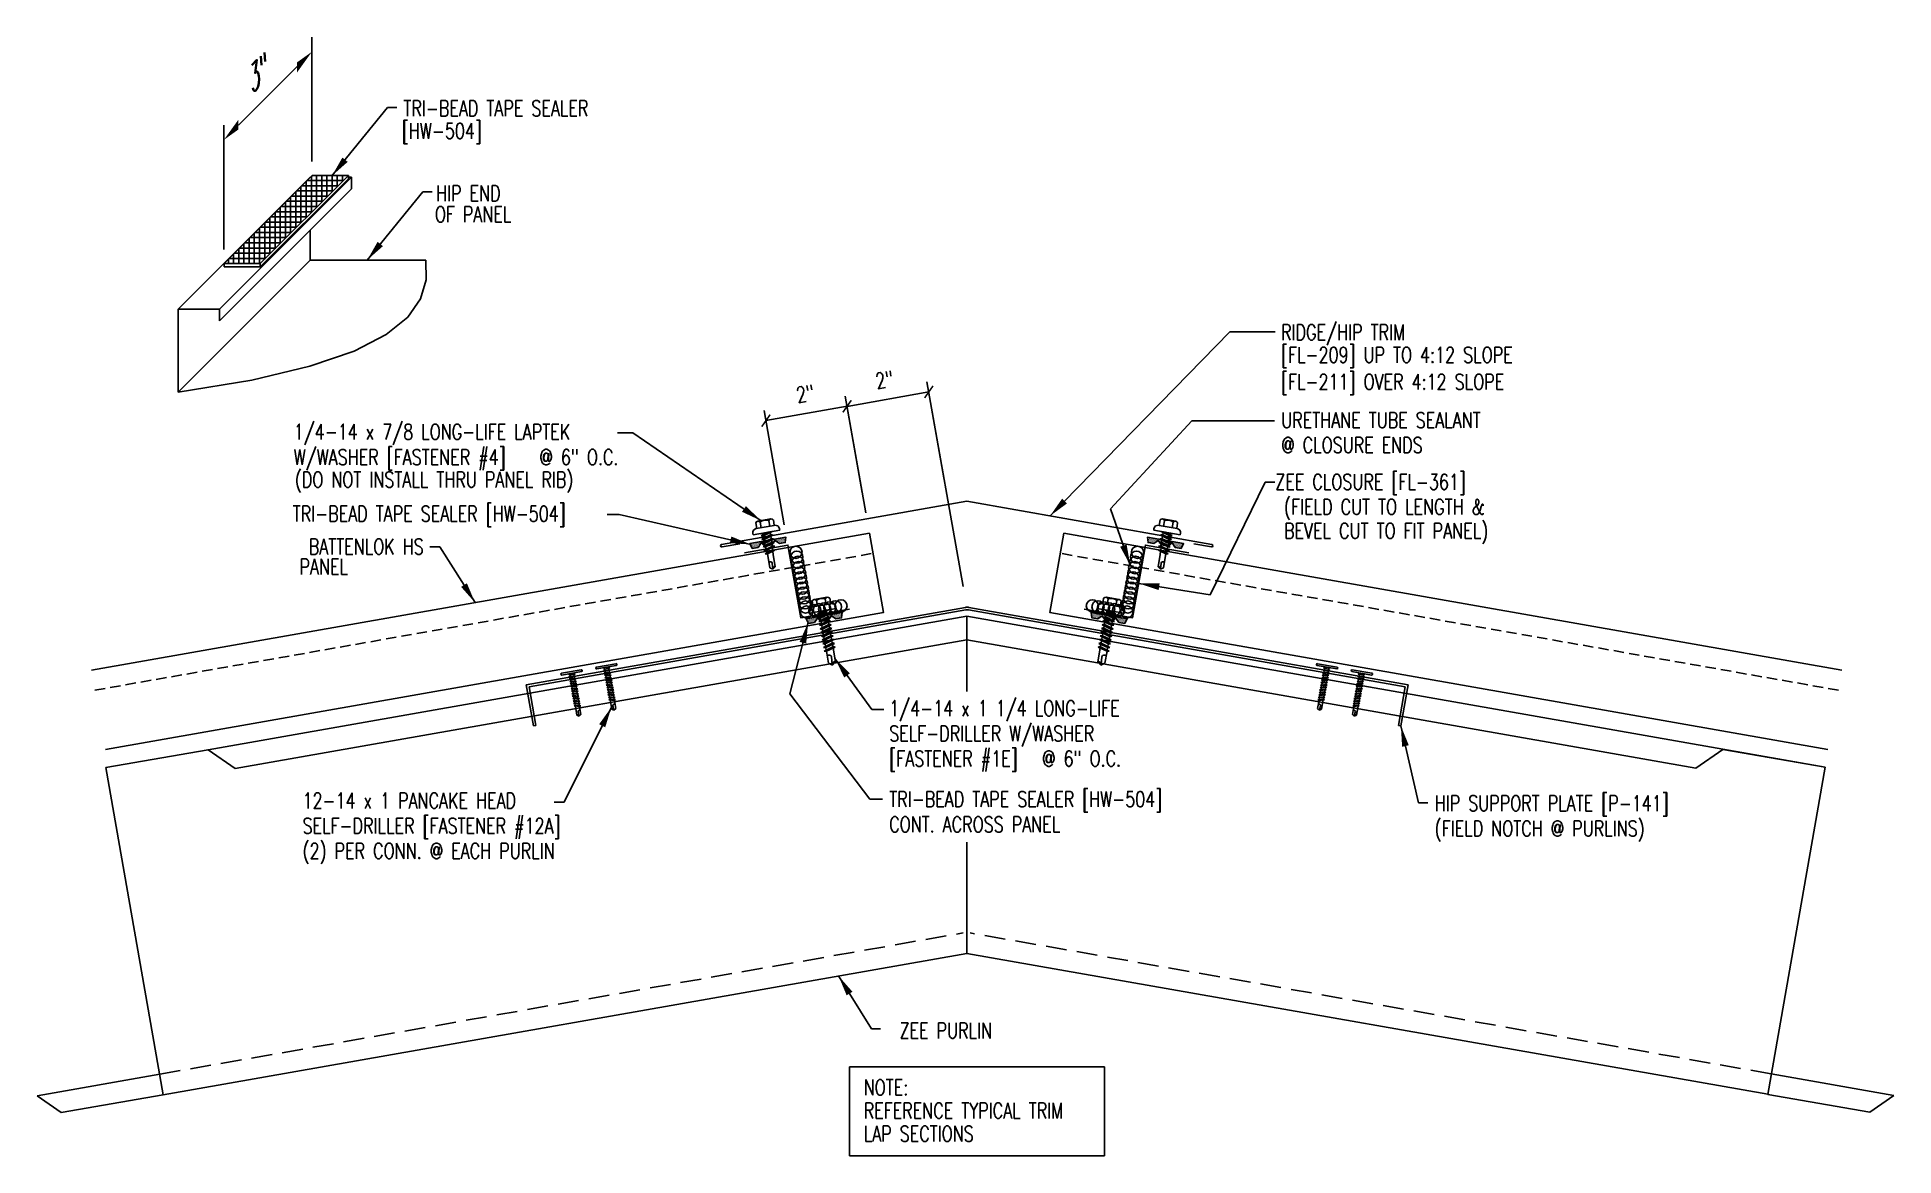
# Model space of a CAD drawing. Header units: inches. Extents: x 0.6 to 45.4, y 10.3 to 37.2.
import ezdxf
from ezdxf.enums import TextEntityAlignment as Align

# ---------------------------------------------------------------- set-up
doc = ezdxf.new("R2010")
doc.units = ezdxf.units.IN
doc.header["$MEASUREMENT"] = 0
doc.linetypes.add('HIDDEN', pattern=[0.375, 0.25, -0.125])
doc.linetypes.add('HIDDEN2', pattern=[0.1875, 0.125, -0.0625])
for name, color, linetype in [('CLO', 3, 'Continuous'), ('DIM', 2, 'Continuous'), ('FASTENER', 9, 'Continuous'), ('PANEL', 11, 'Continuous'), ('PURLIN', 1, 'Continuous'), ('SEALANT', 8, 'Continuous'), ('STLA', 12, 'Continuous'), ('TAPE', 8, 'Continuous'), ('TEXT', 2, 'Continuous'), ('TEXT1', 7, 'Continuous'), ('TRIM', 6, 'Continuous')]:
    doc.layers.add(name, color=color, linetype=linetype)
doc.styles.add('ROMANS', font='ROMANS.SHX', dxfattribs={"width": 0.75, "height": 0.5})
doc.styles.add('TEXT', font='SIMPLEX', dxfattribs={"width": 0.75, "height": 6})
doc.styles.add('TEXT1', font='ROMANS.shx', dxfattribs={"width": 0.75, "height": 0.375})
doc.dimstyles.new('DETAIL', dxfattribs={"dimscale": 4, "dimtxt": 0.375, "dimasz": 0.0625, "dimexe": 0.0625, "dimexo": 0.125, "dimgap": 0.0625, "dimtad": 1, "dimdec": 4, "dimzin": 3, "dimdsep": 46, "dimlunit": 4, "dimtxsty": 'TEXT1', "dimblk": 'ARCHTICK', "dimcen": 0.0625, "dimclrd": 7, "dimclre": 7, "dimclrt": 2, "dimadec": 0, "dimazin": 0, "dimtfac": 0.59375, "dimtdec": 4, "dimtmove": 0, "dimatfit": 3, "dimfxl": 0, "dimfrac": 2, "dimtolj": 1, "dimtzin": 3, "dimarcsym": 0})
doc.dimstyles.new('DETAIL$7', dxfattribs={"dimscale": 4, "dimtxt": 6, "dimasz": 0.125, "dimexe": 0.0625, "dimexo": 0.125, "dimgap": 0.0625, "dimtad": 1, "dimdec": 5, "dimzin": 3, "dimdsep": 46, "dimlunit": 4, "dimtxsty": 'TEXT', "dimblk": 'ARCHTICK', "dimcen": 0.0625, "dimclrd": 7, "dimclre": 7, "dimclrt": 2, "dimadec": 0, "dimazin": 0, "dimtfac": 0.666667, "dimtdec": 5, "dimtmove": 0, "dimatfit": 3, "dimfxl": 0, "dimfrac": 2, "dimtolj": 1, "dimtzin": 3, "dimarcsym": 0})

msp = doc.modelspace()

# ---------------------------------------------------------------- texts
at = {"layer": 'TEXT', "style": 'TEXT1', "width": 0.75}
for s, p in [('TRI-BEAD TAPE SEALER', (9.44054, 35.32459)), ('[HW-504]', (9.40419, 34.78111)), ('HIP END ', (10.22587, 33.27659)), ('OF PANEL', (10.20023, 32.77057)), ('RIDGE/HIP TRIM', (30.59769, 29.92996)), ('[FL-209] UP TO 4:12 SLOPE', (30.59769, 29.38506)), ('[FL-211] OVER 4:12 SLOPE', (30.59769, 28.73684)), ('URETHANE TUBE SEALANT', (30.60075, 27.81285, 0)), ('@ CLOSURE ENDS', (30.60075, 27.21285, 0)), ('(DO NOT INSTALL THRU PANEL RIB)', (6.82586, 26.38046)), ('  ZEE CLOSURE [FL-361]', (30.07229, 26.32491)), ('TRI-BEAD TAPE SEALER [HW-504]', (6.77207, 25.5585)), ('(FIELD CUT TO LENGTH &', (30.67007, 25.72391)), ('BEVEL CUT TO FIT PANEL)', (30.67007, 25.146)), ('TRI-BEAD TAPE SEALER [HW-504]', (21.14975, 18.68129)), ('HIP SUPPORT PLATE [P-141]', (34.29968, 18.58243)), ('CONT. ACROSS PANEL', (21.14975, 18.07414)), ('(FIELD NOTCH @ PURLINS)', (34.29968, 17.97528))]:
    msp.add_text(s, height=0.375, dxfattribs=at).set_placement(p)
for s, p in [('BATTENLOK HS', (9.9322, 24.76693)), ('PANEL', (8.10503, 24.28168)), ('ZEE PURLIN', (23.62836, 13.10586))]:
    msp.add_text(s, height=0.375, dxfattribs=at).set_placement(p, align=Align.RIGHT)
at = {"layer": 'TEXT1', "color": 2, "style": 'ROMANS', "oblique": 40, "width": 0.75}
msp.add_text('3"', height=0.5, rotation=45, dxfattribs=at).set_placement((5.78475, 35.84657))

# ---------------------------------------------------------------- blocks, each defined once
blk = doc.blocks.new('*X6')
at = {"color": 0}
for p, q in [((-0.434, 0.135), (-0.434, 0.135)), ((-0.434, 0.123), (-0.434, 0.123)), ((-0.422, 0.141), (-0.422, 0.141)), ((-0.422, 0.129), (-0.422, 0.129)), ((-0.422, 0.117), (-0.422, 0.117)), ((-0.422, 0.105), (-0.422, 0.105)), ((-0.422, 0.094), (-0.422, 0.094)), ((-0.422, 0.082), (-0.422, 0.082)), ((-0.41, 0.135), (-0.41, 0.135)), ((-0.41, 0.123), (-0.41, 0.123)), ((-0.41, 0.111), (-0.41, 0.111)), ((-0.41, 0.1), (-0.41, 0.1)), ((-0.41, 0.088), (-0.41, 0.088)), ((-0.41, 0.076), (-0.41, 0.076)), ((-0.41, 0.064), (-0.41, 0.064)), ((-0.41, 0.053), (-0.41, 0.053)), ((-0.41, 0.041), (-0.41, 0.041)), ((-0.398, 0.141), (-0.398, 0.141)), ((-0.398, 0.129), (-0.398, 0.129)), ((-0.398, 0.117), (-0.398, 0.117)), ((-0.398, 0.105), (-0.398, 0.105)), ((-0.398, 0.094), (-0.398, 0.094)), ((-0.398, 0.082), (-0.398, 0.082)), ((-0.398, 0.07), (-0.398, 0.07)), ((-0.398, 0.059), (-0.398, 0.059)), ((-0.398, 0.047), (-0.398, 0.047)), ((-0.398, 0.035), (-0.398, 0.035)), ((-0.398, 0.023), (-0.398, 0.023)), ((-0.387, 0.135), (-0.387, 0.135)), ((-0.387, 0.123), (-0.387, 0.123)), ((-0.387, 0.111), (-0.387, 0.111)), ((-0.387, 0.1), (-0.387, 0.1)), ((-0.387, 0.088), (-0.387, 0.088)), ((-0.387, 0.076), (-0.387, 0.076)), ((-0.387, 0.064), (-0.387, 0.064)), ((-0.387, 0.053), (-0.387, 0.053)), ((-0.387, 0.041), (-0.387, 0.041)), ((-0.387, 0.029), (-0.387, 0.029)), ((-0.375, 0.141), (-0.375, 0.141)), ((-0.375, 0.129), (-0.375, 0.129)), ((-0.375, 0.117), (-0.375, 0.117)), ((-0.375, 0.105), (-0.375, 0.105)), ((-0.375, 0.094), (-0.375, 0.094)), ((-0.375, 0.082), (-0.375, 0.082)), ((-0.375, 0.07), (-0.375, 0.07)), ((-0.375, 0.059), (-0.375, 0.059)), ((-0.375, 0.047), (-0.375, 0.047)), ((-0.375, 0.035), (-0.375, 0.035)), ((-0.375, 0.023), (-0.375, 0.023)), ((-0.363, 0.135), (-0.363, 0.135)), ((-0.363, 0.123), (-0.363, 0.123)), ((-0.363, 0.111), (-0.363, 0.111)), ((-0.363, 0.1), (-0.363, 0.1)), ((-0.363, 0.088), (-0.363, 0.088)), ((-0.363, 0.076), (-0.363, 0.076)), ((-0.363, 0.064), (-0.363, 0.064)), ((-0.363, 0.053), (-0.363, 0.053)), ((-0.363, 0.041), (-0.363, 0.041)), ((-0.363, 0.029), (-0.363, 0.029)), ((-0.352, 0.141), (-0.352, 0.141)), ((-0.352, 0.129), (-0.352, 0.129)), ((-0.352, 0.117), (-0.352, 0.117)), ((-0.352, 0.105), (-0.352, 0.105)), ((-0.352, 0.094), (-0.352, 0.094)), ((-0.352, 0.082), (-0.352, 0.082)), ((-0.352, 0.07), (-0.352, 0.07)), ((-0.352, 0.059), (-0.352, 0.059)), ((-0.352, 0.047), (-0.352, 0.047)), ((-0.352, 0.035), (-0.352, 0.035)), ((-0.352, 0.023), (-0.352, 0.023)), ((-0.34, 0.135), (-0.34, 0.135)), ((-0.34, 0.123), (-0.34, 0.123)), ((-0.34, 0.111), (-0.34, 0.111)), ((-0.34, 0.1), (-0.34, 0.1)), ((-0.34, 0.088), (-0.34, 0.088)), ((-0.34, 0.076), (-0.34, 0.076)), ((-0.34, 0.064), (-0.34, 0.064)), ((-0.34, 0.053), (-0.34, 0.053)), ((-0.34, 0.041), (-0.34, 0.041)), ((-0.34, 0.029), (-0.34, 0.029)), ((-0.328, 0.141), (-0.328, 0.141)), ((-0.328, 0.129), (-0.328, 0.129)), ((-0.328, 0.117), (-0.328, 0.117)), ((-0.328, 0.105), (-0.328, 0.105)), ((-0.328, 0.094), (-0.328, 0.094)), ((-0.328, 0.082), (-0.328, 0.082)), ((-0.328, 0.07), (-0.328, 0.07)), ((-0.328, 0.059), (-0.328, 0.059)), ((-0.328, 0.047), (-0.328, 0.047)), ((-0.328, 0.035), (-0.328, 0.035)), ((-0.328, 0.023), (-0.328, 0.023)), ((-0.316, 0.135), (-0.316, 0.135)), ((-0.316, 0.123), (-0.316, 0.123)), ((-0.316, 0.111), (-0.316, 0.111)), ((-0.316, 0.1), (-0.316, 0.1)), ((-0.316, 0.088), (-0.316, 0.088)), ((-0.316, 0.076), (-0.316, 0.076)), ((-0.316, 0.064), (-0.316, 0.064)), ((-0.316, 0.053), (-0.316, 0.053)), ((-0.316, 0.041), (-0.316, 0.041)), ((-0.316, 0.029), (-0.316, 0.029)), ((-0.305, 0.141), (-0.305, 0.141)), ((-0.305, 0.129), (-0.305, 0.129)), ((-0.305, 0.117), (-0.305, 0.117)), ((-0.305, 0.105), (-0.305, 0.105)), ((-0.305, 0.094), (-0.305, 0.094)), ((-0.305, 0.082), (-0.305, 0.082)), ((-0.305, 0.07), (-0.305, 0.07)), ((-0.305, 0.059), (-0.305, 0.059)), ((-0.305, 0.047), (-0.305, 0.047)), ((-0.305, 0.035), (-0.305, 0.035)), ((-0.305, 0.023), (-0.305, 0.023)), ((-0.293, 0.135), (-0.293, 0.135)), ((-0.293, 0.123), (-0.293, 0.123)), ((-0.293, 0.111), (-0.293, 0.111)), ((-0.293, 0.1), (-0.293, 0.1)), ((-0.293, 0.088), (-0.293, 0.088)), ((-0.293, 0.076), (-0.293, 0.076)), ((-0.293, 0.064), (-0.293, 0.064)), ((-0.293, 0.053), (-0.293, 0.053)), ((-0.293, 0.041), (-0.293, 0.041)), ((-0.293, 0.029), (-0.293, 0.029)), ((-0.281, 0.141), (-0.281, 0.141)), ((-0.281, 0.129), (-0.281, 0.129)), ((-0.281, 0.117), (-0.281, 0.117)), ((-0.281, 0.105), (-0.281, 0.105)), ((-0.281, 0.094), (-0.281, 0.094)), ((-0.281, 0.082), (-0.281, 0.082)), ((-0.281, 0.07), (-0.281, 0.07)), ((-0.281, 0.059), (-0.281, 0.059)), ((-0.281, 0.047), (-0.281, 0.047)), ((-0.281, 0.035), (-0.281, 0.035)), ((-0.281, 0.023), (-0.281, 0.023)), ((-0.27, 0.135), (-0.27, 0.135)), ((-0.27, 0.123), (-0.27, 0.123)), ((-0.27, 0.111), (-0.27, 0.111)), ((-0.27, 0.1), (-0.27, 0.1)), ((-0.27, 0.088), (-0.27, 0.088)), ((-0.27, 0.076), (-0.27, 0.076)), ((-0.27, 0.064), (-0.27, 0.064)), ((-0.27, 0.053), (-0.27, 0.053)), ((-0.27, 0.041), (-0.27, 0.041)), ((-0.27, 0.029), (-0.27, 0.029)), ((-0.258, 0.141), (-0.258, 0.141)), ((-0.258, 0.129), (-0.258, 0.129)), ((-0.258, 0.117), (-0.258, 0.117)), ((-0.258, 0.105), (-0.258, 0.105)), ((-0.258, 0.094), (-0.258, 0.094)), ((-0.258, 0.082), (-0.258, 0.082)), ((-0.258, 0.07), (-0.258, 0.07)), ((-0.258, 0.059), (-0.258, 0.059)), ((-0.258, 0.047), (-0.258, 0.047)), ((-0.258, 0.035), (-0.258, 0.035)), ((-0.258, 0.023), (-0.258, 0.023)), ((-0.246, 0.135), (-0.246, 0.135)), ((-0.246, 0.123), (-0.246, 0.123)), ((-0.246, 0.111), (-0.246, 0.111)), ((-0.246, 0.1), (-0.246, 0.1)), ((-0.246, 0.088), (-0.246, 0.088)), ((-0.246, 0.076), (-0.246, 0.076)), ((-0.246, 0.064), (-0.246, 0.064)), ((-0.246, 0.053), (-0.246, 0.053)), ((-0.246, 0.041), (-0.246, 0.041)), ((-0.234, 0.141), (-0.234, 0.141)), ((-0.234, 0.129), (-0.234, 0.129)), ((-0.234, 0.117), (-0.234, 0.117)), ((-0.234, 0.105), (-0.234, 0.105)), ((-0.234, 0.094), (-0.234, 0.094)), ((-0.234, 0.082), (-0.234, 0.082)), ((-0.234, 0.07), (-0.234, 0.07)), ((-0.234, 0.059), (-0.234, 0.059)), ((-0.234, 0.047), (-0.234, 0.047)), ((-0.223, 0.135), (-0.223, 0.135)), ((-0.223, 0.123), (-0.223, 0.123)), ((-0.223, 0.111), (-0.223, 0.111)), ((-0.223, 0.1), (-0.223, 0.1)), ((-0.223, 0.088), (-0.223, 0.088)), ((-0.223, 0.076), (-0.223, 0.076)), ((-0.223, 0.064), (-0.223, 0.064)), ((-0.211, 0.141), (-0.211, 0.141)), ((-0.211, 0.129), (-0.211, 0.129)), ((-0.211, 0.117), (-0.211, 0.117)), ((-0.211, 0.105), (-0.211, 0.105)), ((-0.211, 0.094), (-0.211, 0.094)), ((-0.211, 0.082), (-0.211, 0.082)), ((-0.211, 0.07), (-0.211, 0.07)), ((-0.199, 0.135), (-0.199, 0.135)), ((-0.199, 0.123), (-0.199, 0.123)), ((-0.199, 0.111), (-0.199, 0.111)), ((-0.199, 0.1), (-0.199, 0.1)), ((-0.199, 0.088), (-0.199, 0.088)), ((-0.188, 0.141), (-0.188, 0.141)), ((-0.188, 0.129), (-0.188, 0.129)), ((-0.188, 0.117), (-0.188, 0.117)), ((-0.188, 0.105), (-0.188, 0.105)), ((-0.188, 0.094), (-0.188, 0.094)), ((-0.176, 0.135), (-0.176, 0.135)), ((-0.176, 0.123), (-0.176, 0.123)), ((-0.176, 0.111), (-0.176, 0.111)), ((-0.164, 0.141), (-0.164, 0.141)), ((-0.164, 0.129), (-0.164, 0.129)), ((-0.164, 0.117), (-0.164, 0.117)), ((-0.164, 0.105), (-0.164, 0.105)), ((-0.152, 0.135), (-0.152, 0.135)), ((-0.152, 0.123), (-0.152, 0.123)), ((-0.152, 0.111), (-0.152, 0.111)), ((-0.152, 0.1), (-0.152, 0.1)), ((-0.141, 0.141), (-0.141, 0.141)), ((-0.141, 0.129), (-0.141, 0.129)), ((-0.141, 0.117), (-0.141, 0.117)), ((-0.141, 0.105), (-0.141, 0.105)), ((-0.141, 0.094), (-0.141, 0.094)), ((-0.141, 0.082), (-0.141, 0.082)), ((-0.129, 0.135), (-0.129, 0.135)), ((-0.129, 0.123), (-0.129, 0.123)), ((-0.129, 0.111), (-0.129, 0.111)), ((-0.129, 0.1), (-0.129, 0.1)), ((-0.129, 0.088), (-0.129, 0.088)), ((-0.129, 0.076), (-0.129, 0.076)), ((-0.117, 0.141), (-0.117, 0.141)), ((-0.117, 0.129), (-0.117, 0.129)), ((-0.117, 0.117), (-0.117, 0.117)), ((-0.117, 0.105), (-0.117, 0.105)), ((-0.117, 0.094), (-0.117, 0.094)), ((-0.117, 0.082), (-0.117, 0.082)), ((-0.117, 0.07), (-0.117, 0.07)), ((-0.117, 0.059), (-0.117, 0.059)), ((-0.105, 0.135), (-0.105, 0.135)), ((-0.105, 0.123), (-0.105, 0.123)), ((-0.105, 0.111), (-0.105, 0.111)), ((-0.105, 0.1), (-0.105, 0.1)), ((-0.105, 0.088), (-0.105, 0.088)), ((-0.105, 0.076), (-0.105, 0.076)), ((-0.105, 0.064), (-0.105, 0.064)), ((-0.105, 0.053), (-0.105, 0.053)), ((-0.094, 0.141), (-0.094, 0.141)), ((-0.094, 0.129), (-0.094, 0.129)), ((-0.094, 0.117), (-0.094, 0.117)), ((-0.094, 0.105), (-0.094, 0.105)), ((-0.094, 0.094), (-0.094, 0.094)), ((-0.094, 0.082), (-0.094, 0.082)), ((-0.094, 0.07), (-0.094, 0.07)), ((-0.094, 0.059), (-0.094, 0.059)), ((-0.094, 0.047), (-0.094, 0.047)), ((-0.094, 0.035), (-0.094, 0.035)), ((-0.082, 0.135), (-0.082, 0.135)), ((-0.082, 0.123), (-0.082, 0.123)), ((-0.082, 0.111), (-0.082, 0.111)), ((-0.082, 0.1), (-0.082, 0.1)), ((-0.082, 0.088), (-0.082, 0.088)), ((-0.082, 0.076), (-0.082, 0.076)), ((-0.082, 0.064), (-0.082, 0.064)), ((-0.082, 0.053), (-0.082, 0.053)), ((-0.082, 0.041), (-0.082, 0.041)), ((-0.082, 0.029), (-0.082, 0.029)), ((-0.07, 0.141), (-0.07, 0.141)), ((-0.07, 0.129), (-0.07, 0.129)), ((-0.07, 0.117), (-0.07, 0.117)), ((-0.07, 0.105), (-0.07, 0.105)), ((-0.07, 0.094), (-0.07, 0.094)), ((-0.07, 0.082), (-0.07, 0.082)), ((-0.07, 0.07), (-0.07, 0.07)), ((-0.07, 0.059), (-0.07, 0.059)), ((-0.07, 0.047), (-0.07, 0.047)), ((-0.07, 0.035), (-0.07, 0.035)), ((-0.07, 0.023), (-0.07, 0.023)), ((-0.059, 0.135), (-0.059, 0.135)), ((-0.059, 0.123), (-0.059, 0.123)), ((-0.059, 0.111), (-0.059, 0.111)), ((-0.059, 0.1), (-0.059, 0.1)), ((-0.059, 0.088), (-0.059, 0.088)), ((-0.059, 0.076), (-0.059, 0.076)), ((-0.059, 0.064), (-0.059, 0.064)), ((-0.059, 0.053), (-0.059, 0.053)), ((-0.059, 0.041), (-0.059, 0.041)), ((-0.059, 0.029), (-0.059, 0.029)), ((-0.047, 0.141), (-0.047, 0.141)), ((-0.047, 0.129), (-0.047, 0.129)), ((-0.047, 0.117), (-0.047, 0.117)), ((-0.047, 0.105), (-0.047, 0.105)), ((-0.047, 0.094), (-0.047, 0.094)), ((-0.047, 0.082), (-0.047, 0.082)), ((-0.047, 0.07), (-0.047, 0.07)), ((-0.047, 0.059), (-0.047, 0.059)), ((-0.047, 0.047), (-0.047, 0.047)), ((-0.047, 0.035), (-0.047, 0.035)), ((-0.047, 0.023), (-0.047, 0.023)), ((-0.035, 0.135), (-0.035, 0.135)), ((-0.035, 0.123), (-0.035, 0.123)), ((-0.035, 0.111), (-0.035, 0.111)), ((-0.035, 0.1), (-0.035, 0.1)), ((-0.035, 0.088), (-0.035, 0.088)), ((-0.035, 0.076), (-0.035, 0.076)), ((-0.035, 0.064), (-0.035, 0.064)), ((-0.035, 0.053), (-0.035, 0.053)), ((-0.035, 0.041), (-0.035, 0.041)), ((-0.035, 0.029), (-0.035, 0.029)), ((-0.023, 0.141), (-0.023, 0.141)), ((-0.023, 0.129), (-0.023, 0.129)), ((-0.023, 0.117), (-0.023, 0.117)), ((-0.023, 0.105), (-0.023, 0.105)), ((-0.023, 0.094), (-0.023, 0.094)), ((-0.023, 0.082), (-0.023, 0.082)), ((-0.023, 0.07), (-0.023, 0.07)), ((-0.023, 0.059), (-0.023, 0.059)), ((-0.023, 0.047), (-0.023, 0.047)), ((-0.023, 0.035), (-0.023, 0.035)), ((-0.023, 0.023), (-0.023, 0.023)), ((-0.012, 0.135), (-0.012, 0.135)), ((-0.012, 0.123), (-0.012, 0.123)), ((-0.012, 0.111), (-0.012, 0.111)), ((-0.012, 0.1), (-0.012, 0.1)), ((-0.012, 0.088), (-0.012, 0.088)), ((-0.012, 0.076), (-0.012, 0.076)), ((-0.012, 0.064), (-0.012, 0.064)), ((-0.012, 0.053), (-0.012, 0.053)), ((-0.012, 0.041), (-0.012, 0.041)), ((-0.012, 0.029), (-0.012, 0.029)), ((0, 0.141), (0, 0.141)), ((0, 0.129), (0, 0.129)), ((0, 0.117), (0, 0.117)), ((0, 0.105), (0, 0.105)), ((0, 0.094), (0, 0.094)), ((0, 0.082), (0, 0.082)), ((0, 0.07), (0, 0.07)), ((0, 0.059), (0, 0.059)), ((0, 0.047), (0, 0.047)), ((0, 0.035), (0, 0.035)), ((0, 0.023), (0, 0.023)), ((0.012, 0.135), (0.012, 0.135)), ((0.012, 0.123), (0.012, 0.123)), ((0.012, 0.111), (0.012, 0.111)), ((0.012, 0.1), (0.012, 0.1)), ((0.012, 0.088), (0.012, 0.088)), ((0.012, 0.076), (0.012, 0.076)), ((0.012, 0.064), (0.012, 0.064)), ((0.012, 0.053), (0.012, 0.053)), ((0.012, 0.041), (0.012, 0.041)), ((0.012, 0.029), (0.012, 0.029)), ((0.023, 0.141), (0.023, 0.141)), ((0.023, 0.129), (0.023, 0.129)), ((0.023, 0.117), (0.023, 0.117)), ((0.023, 0.105), (0.023, 0.105)), ((0.023, 0.094), (0.023, 0.094)), ((0.023, 0.082), (0.023, 0.082)), ((0.023, 0.07), (0.023, 0.07)), ((0.023, 0.059), (0.023, 0.059)), ((0.023, 0.047), (0.023, 0.047)), ((0.023, 0.035), (0.023, 0.035)), ((0.023, 0.023), (0.023, 0.023)), ((0.035, 0.135), (0.035, 0.135)), ((0.035, 0.123), (0.035, 0.123)), ((0.035, 0.111), (0.035, 0.111)), ((0.035, 0.1), (0.035, 0.1)), ((0.035, 0.088), (0.035, 0.088)), ((0.035, 0.076), (0.035, 0.076)), ((0.035, 0.064), (0.035, 0.064)), ((0.035, 0.053), (0.035, 0.053)), ((0.035, 0.041), (0.035, 0.041)), ((0.035, 0.029), (0.035, 0.029)), ((0.047, 0.141), (0.047, 0.141)), ((0.047, 0.129), (0.047, 0.129)), ((0.047, 0.117), (0.047, 0.117)), ((0.047, 0.105), (0.047, 0.105)), ((0.047, 0.094), (0.047, 0.094)), ((0.047, 0.082), (0.047, 0.082)), ((0.047, 0.07), (0.047, 0.07)), ((0.047, 0.059), (0.047, 0.059)), ((0.047, 0.047), (0.047, 0.047)), ((0.047, 0.035), (0.047, 0.035)), ((0.047, 0.023), (0.047, 0.023)), ((0.059, 0.135), (0.059, 0.135)), ((0.059, 0.123), (0.059, 0.123)), ((0.059, 0.111), (0.059, 0.111)), ((0.059, 0.1), (0.059, 0.1)), ((0.059, 0.088), (0.059, 0.088)), ((0.059, 0.076), (0.059, 0.076)), ((0.059, 0.064), (0.059, 0.064)), ((0.059, 0.053), (0.059, 0.053)), ((0.059, 0.041), (0.059, 0.041)), ((0.059, 0.029), (0.059, 0.029)), ((0.07, 0.141), (0.07, 0.141)), ((0.07, 0.129), (0.07, 0.129)), ((0.07, 0.117), (0.07, 0.117)), ((0.07, 0.105), (0.07, 0.105)), ((0.07, 0.094), (0.07, 0.094)), ((0.07, 0.082), (0.07, 0.082)), ((0.07, 0.07), (0.07, 0.07)), ((0.07, 0.059), (0.07, 0.059)), ((0.07, 0.047), (0.07, 0.047)), ((0.07, 0.035), (0.07, 0.035)), ((0.07, 0.023), (0.07, 0.023)), ((0.082, 0.135), (0.082, 0.135)), ((0.082, 0.123), (0.082, 0.123)), ((0.082, 0.111), (0.082, 0.111)), ((0.082, 0.1), (0.082, 0.1)), ((0.082, 0.088), (0.082, 0.088)), ((0.082, 0.076), (0.082, 0.076)), ((0.082, 0.064), (0.082, 0.064)), ((0.082, 0.053), (0.082, 0.053)), ((0.082, 0.041), (0.082, 0.041)), ((0.082, 0.029), (0.082, 0.029)), ((0.094, 0.141), (0.094, 0.141)), ((0.094, 0.129), (0.094, 0.129)), ((0.094, 0.117), (0.094, 0.117)), ((0.094, 0.105), (0.094, 0.105)), ((0.094, 0.094), (0.094, 0.094)), ((0.094, 0.082), (0.094, 0.082)), ((0.094, 0.07), (0.094, 0.07)), ((0.094, 0.059), (0.094, 0.059)), ((0.094, 0.047), (0.094, 0.047)), ((0.094, 0.035), (0.094, 0.035)), ((0.105, 0.135), (0.105, 0.135)), ((0.105, 0.123), (0.105, 0.123)), ((0.105, 0.111), (0.105, 0.111)), ((0.105, 0.1), (0.105, 0.1)), ((0.105, 0.088), (0.105, 0.088)), ((0.105, 0.076), (0.105, 0.076)), ((0.105, 0.064), (0.105, 0.064)), ((0.105, 0.053), (0.105, 0.053)), ((0.117, 0.141), (0.117, 0.141)), ((0.117, 0.129), (0.117, 0.129)), ((0.117, 0.117), (0.117, 0.117)), ((0.117, 0.105), (0.117, 0.105)), ((0.117, 0.094), (0.117, 0.094)), ((0.117, 0.082), (0.117, 0.082)), ((0.117, 0.07), (0.117, 0.07)), ((0.117, 0.059), (0.117, 0.059)), ((0.129, 0.135), (0.129, 0.135)), ((0.129, 0.123), (0.129, 0.123)), ((0.129, 0.111), (0.129, 0.111)), ((0.129, 0.1), (0.129, 0.1)), ((0.129, 0.088), (0.129, 0.088)), ((0.129, 0.076), (0.129, 0.076)), ((0.141, 0.141), (0.141, 0.141)), ((0.141, 0.129), (0.141, 0.129)), ((0.141, 0.117), (0.141, 0.117)), ((0.141, 0.105), (0.141, 0.105)), ((0.141, 0.094), (0.141, 0.094)), ((0.141, 0.082), (0.141, 0.082)), ((0.152, 0.135), (0.152, 0.135)), ((0.152, 0.123), (0.152, 0.123)), ((0.152, 0.111), (0.152, 0.111)), ((0.152, 0.1), (0.152, 0.1)), ((0.164, 0.141), (0.164, 0.141)), ((0.164, 0.129), (0.164, 0.129)), ((0.164, 0.117), (0.164, 0.117)), ((0.164, 0.105), (0.164, 0.105)), ((0.176, 0.135), (0.176, 0.135)), ((0.176, 0.123), (0.176, 0.123)), ((0.176, 0.111), (0.176, 0.111)), ((0.188, 0.141), (0.188, 0.141)), ((0.188, 0.129), (0.188, 0.129)), ((0.188, 0.117), (0.188, 0.117)), ((0.188, 0.105), (0.188, 0.105)), ((0.188, 0.094), (0.188, 0.094)), ((0.199, 0.135), (0.199, 0.135)), ((0.199, 0.123), (0.199, 0.123)), ((0.199, 0.111), (0.199, 0.111)), ((0.199, 0.1), (0.199, 0.1)), ((0.199, 0.088), (0.199, 0.088)), ((0.211, 0.141), (0.211, 0.141)), ((0.211, 0.129), (0.211, 0.129)), ((0.211, 0.117), (0.211, 0.117)), ((0.211, 0.105), (0.211, 0.105)), ((0.211, 0.094), (0.211, 0.094)), ((0.211, 0.082), (0.211, 0.082)), ((0.211, 0.07), (0.211, 0.07)), ((0.223, 0.135), (0.223, 0.135)), ((0.223, 0.123), (0.223, 0.123)), ((0.223, 0.111), (0.223, 0.111)), ((0.223, 0.1), (0.223, 0.1)), ((0.223, 0.088), (0.223, 0.088)), ((0.223, 0.076), (0.223, 0.076)), ((0.223, 0.064), (0.223, 0.064)), ((0.234, 0.141), (0.234, 0.141)), ((0.234, 0.129), (0.234, 0.129)), ((0.234, 0.117), (0.234, 0.117)), ((0.234, 0.105), (0.234, 0.105)), ((0.234, 0.094), (0.234, 0.094)), ((0.234, 0.082), (0.234, 0.082)), ((0.234, 0.07), (0.234, 0.07)), ((0.234, 0.059), (0.234, 0.059)), ((0.234, 0.047), (0.234, 0.047)), ((0.246, 0.135), (0.246, 0.135)), ((0.246, 0.123), (0.246, 0.123)), ((0.246, 0.111), (0.246, 0.111)), ((0.246, 0.1), (0.246, 0.1)), ((0.246, 0.088), (0.246, 0.088)), ((0.246, 0.076), (0.246, 0.076)), ((0.246, 0.064), (0.246, 0.064)), ((0.246, 0.053), (0.246, 0.053)), ((0.246, 0.041), (0.246, 0.041)), ((0.258, 0.141), (0.258, 0.141)), ((0.258, 0.129), (0.258, 0.129)), ((0.258, 0.117), (0.258, 0.117)), ((0.258, 0.105), (0.258, 0.105)), ((0.258, 0.094), (0.258, 0.094)), ((0.258, 0.082), (0.258, 0.082)), ((0.258, 0.07), (0.258, 0.07)), ((0.258, 0.059), (0.258, 0.059)), ((0.258, 0.047), (0.258, 0.047)), ((0.258, 0.035), (0.258, 0.035)), ((0.258, 0.023), (0.258, 0.023)), ((0.27, 0.135), (0.27, 0.135)), ((0.27, 0.123), (0.27, 0.123)), ((0.27, 0.111), (0.27, 0.111)), ((0.27, 0.1), (0.27, 0.1)), ((0.27, 0.088), (0.27, 0.088)), ((0.27, 0.076), (0.27, 0.076)), ((0.27, 0.064), (0.27, 0.064)), ((0.27, 0.053), (0.27, 0.053)), ((0.27, 0.041), (0.27, 0.041)), ((0.27, 0.029), (0.27, 0.029)), ((0.281, 0.141), (0.281, 0.141)), ((0.281, 0.129), (0.281, 0.129)), ((0.281, 0.117), (0.281, 0.117)), ((0.281, 0.105), (0.281, 0.105)), ((0.281, 0.094), (0.281, 0.094)), ((0.281, 0.082), (0.281, 0.082)), ((0.281, 0.07), (0.281, 0.07)), ((0.281, 0.059), (0.281, 0.059)), ((0.281, 0.047), (0.281, 0.047)), ((0.281, 0.035), (0.281, 0.035)), ((0.281, 0.023), (0.281, 0.023)), ((0.293, 0.135), (0.293, 0.135)), ((0.293, 0.123), (0.293, 0.123)), ((0.293, 0.111), (0.293, 0.111)), ((0.293, 0.1), (0.293, 0.1)), ((0.293, 0.088), (0.293, 0.088)), ((0.293, 0.076), (0.293, 0.076)), ((0.293, 0.064), (0.293, 0.064)), ((0.293, 0.053), (0.293, 0.053)), ((0.293, 0.041), (0.293, 0.041)), ((0.293, 0.029), (0.293, 0.029)), ((0.305, 0.141), (0.305, 0.141)), ((0.305, 0.129), (0.305, 0.129)), ((0.305, 0.117), (0.305, 0.117)), ((0.305, 0.105), (0.305, 0.105)), ((0.305, 0.094), (0.305, 0.094)), ((0.305, 0.082), (0.305, 0.082)), ((0.305, 0.07), (0.305, 0.07)), ((0.305, 0.059), (0.305, 0.059)), ((0.305, 0.047), (0.305, 0.047)), ((0.305, 0.035), (0.305, 0.035)), ((0.305, 0.023), (0.305, 0.023)), ((0.316, 0.135), (0.316, 0.135)), ((0.316, 0.123), (0.316, 0.123)), ((0.316, 0.111), (0.316, 0.111)), ((0.316, 0.1), (0.316, 0.1)), ((0.316, 0.088), (0.316, 0.088)), ((0.316, 0.076), (0.316, 0.076)), ((0.316, 0.064), (0.316, 0.064)), ((0.316, 0.053), (0.316, 0.053)), ((0.316, 0.041), (0.316, 0.041)), ((0.316, 0.029), (0.316, 0.029)), ((0.328, 0.141), (0.328, 0.141)), ((0.328, 0.129), (0.328, 0.129)), ((0.328, 0.117), (0.328, 0.117)), ((0.328, 0.105), (0.328, 0.105)), ((0.328, 0.094), (0.328, 0.094)), ((0.328, 0.082), (0.328, 0.082)), ((0.328, 0.07), (0.328, 0.07)), ((0.328, 0.059), (0.328, 0.059)), ((0.328, 0.047), (0.328, 0.047)), ((0.328, 0.035), (0.328, 0.035)), ((0.328, 0.023), (0.328, 0.023)), ((0.34, 0.135), (0.34, 0.135)), ((0.34, 0.123), (0.34, 0.123)), ((0.34, 0.111), (0.34, 0.111)), ((0.34, 0.1), (0.34, 0.1)), ((0.34, 0.088), (0.34, 0.088)), ((0.34, 0.076), (0.34, 0.076)), ((0.34, 0.064), (0.34, 0.064)), ((0.34, 0.053), (0.34, 0.053)), ((0.34, 0.041), (0.34, 0.041)), ((0.34, 0.029), (0.34, 0.029)), ((0.352, 0.141), (0.352, 0.141)), ((0.352, 0.129), (0.352, 0.129)), ((0.352, 0.117), (0.352, 0.117)), ((0.352, 0.105), (0.352, 0.105)), ((0.352, 0.094), (0.352, 0.094)), ((0.352, 0.082), (0.352, 0.082)), ((0.352, 0.07), (0.352, 0.07)), ((0.352, 0.059), (0.352, 0.059)), ((0.352, 0.047), (0.352, 0.047)), ((0.352, 0.035), (0.352, 0.035)), ((0.352, 0.023), (0.352, 0.023)), ((0.363, 0.135), (0.363, 0.135)), ((0.363, 0.123), (0.363, 0.123)), ((0.363, 0.111), (0.363, 0.111)), ((0.363, 0.1), (0.363, 0.1)), ((0.363, 0.088), (0.363, 0.088)), ((0.363, 0.076), (0.363, 0.076)), ((0.363, 0.064), (0.363, 0.064)), ((0.363, 0.053), (0.363, 0.053)), ((0.363, 0.041), (0.363, 0.041)), ((0.363, 0.029), (0.363, 0.029)), ((0.375, 0.141), (0.375, 0.141)), ((0.375, 0.129), (0.375, 0.129)), ((0.375, 0.117), (0.375, 0.117)), ((0.375, 0.105), (0.375, 0.105)), ((0.375, 0.094), (0.375, 0.094)), ((0.375, 0.082), (0.375, 0.082)), ((0.375, 0.07), (0.375, 0.07)), ((0.375, 0.059), (0.375, 0.059)), ((0.375, 0.047), (0.375, 0.047)), ((0.375, 0.035), (0.375, 0.035)), ((0.375, 0.023), (0.375, 0.023)), ((0.387, 0.135), (0.387, 0.135)), ((0.387, 0.123), (0.387, 0.123)), ((0.387, 0.111), (0.387, 0.111)), ((0.387, 0.1), (0.387, 0.1)), ((0.387, 0.088), (0.387, 0.088)), ((0.387, 0.076), (0.387, 0.076)), ((0.387, 0.064), (0.387, 0.064)), ((0.387, 0.053), (0.387, 0.053)), ((0.387, 0.041), (0.387, 0.041)), ((0.387, 0.029), (0.387, 0.029)), ((0.398, 0.141), (0.398, 0.141)), ((0.398, 0.129), (0.398, 0.129)), ((0.398, 0.117), (0.398, 0.117)), ((0.398, 0.105), (0.398, 0.105)), ((0.398, 0.094), (0.398, 0.094)), ((0.398, 0.082), (0.398, 0.082)), ((0.398, 0.07), (0.398, 0.07)), ((0.398, 0.059), (0.398, 0.059)), ((0.398, 0.047), (0.398, 0.047)), ((0.398, 0.035), (0.398, 0.035)), ((0.398, 0.023), (0.398, 0.023)), ((0.41, 0.135), (0.41, 0.135)), ((0.41, 0.123), (0.41, 0.123)), ((0.41, 0.111), (0.41, 0.111)), ((0.41, 0.1), (0.41, 0.1)), ((0.41, 0.088), (0.41, 0.088)), ((0.41, 0.076), (0.41, 0.076)), ((0.41, 0.064), (0.41, 0.064)), ((0.41, 0.053), (0.41, 0.053)), ((0.41, 0.041), (0.41, 0.041)), ((0.422, 0.141), (0.422, 0.141)), ((0.422, 0.129), (0.422, 0.129)), ((0.422, 0.117), (0.422, 0.117)), ((0.422, 0.105), (0.422, 0.105)), ((0.422, 0.094), (0.422, 0.094)), ((0.422, 0.082), (0.422, 0.082)), ((0.434, 0.135), (0.434, 0.135)), ((0.434, 0.123), (0.434, 0.123))]:
    blk.add_line(p, q, dxfattribs=at)
blk = doc.blocks.new('MB_DBTAP')
at = {"layer": 'TAPE', "color": 9}
blk.add_lwpolyline([(-0.403, 0.018), (-0.442, 0.141), (0.442, 0.141), (0.403, 0.018), (0.26, 0.018), (0.17, 0.109), (0.079, 0.018), (0, 0.018), (-0.079, 0.018), (-0.17, 0.109), (-0.26, 0.018)], close=True, dxfattribs=at)
at = {"layer": 'TAPE', "color": 251}
blk.add_blockref('*X6', (0, 0), dxfattribs=at)
blk = doc.blocks.new('MB_DW4')
at = {"layer": 'FASTENER'}
for p, q in [((-0.326, 0.071), (-0.326, 0.037)), ((-0.326, 0.037), (0.322, 0.037)), ((-0.226, 0.171), (0.214, 0.171)), ((-0.217, 0.305), (-0.217, 0.171)), ((-0.163, 0.337), (0.159, 0.337)), ((-0.141, -0.014), (0.037, 0.037)), ((-0.108, 0.305), (-0.108, 0.171)), ((-0.105, -0.034), (0.137, 0.035)), ((-0.088, 0.037), (-0.088, 0.001)), ((-0.088, 0.037), (0.085, 0.037)), ((0.085, 0.037), (0.134, 0.037)), ((0.085, 0.02), (0.085, -0.041)), ((0.105, 0.305), (0.105, 0.171)), ((0.137, 0.035), (0.134, 0.037)), ((0.214, 0.305), (0.214, 0.171)), ((0.322, 0.071), (0.322, 0.037)), ((-0.105, -0.034), (-0.141, -0.014)), ((-0.141, -0.105), (0.102, -0.036)), ((-0.105, -0.125), (-0.141, -0.105)), ((-0.141, -0.196), (0.102, -0.127)), ((-0.105, -0.216), (-0.141, -0.196)), ((-0.141, -0.287), (0.102, -0.217)), ((-0.105, -0.307), (-0.141, -0.287)), ((-0.141, -0.378), (0.102, -0.308)), ((-0.105, -0.398), (-0.141, -0.378)), ((-0.122, -0.463), (0.089, -0.403)), ((-0.105, -0.125), (0.137, -0.056)), ((-0.105, -0.216), (0.137, -0.147)), ((-0.105, -0.307), (0.137, -0.238)), ((-0.105, -0.398), (0.137, -0.328)), ((-0.088, -0.029), (-0.088, -0.09)), ((-0.088, -0.12), (-0.088, -0.181)), ((-0.084, -0.27), (-0.088, -0.211)), ((-0.086, -0.483), (0.124, -0.423)), ((-0.078, -0.36), (-0.082, -0.3)), ((-0.071, -0.449), (-0.075, -0.389)), ((0.063, -0.515), (0.068, -0.439)), ((0.071, -0.408), (0.075, -0.346)), ((0.077, -0.315), (0.082, -0.253)), ((0.084, -0.223), (0.085, -0.211)), ((0.085, -0.071), (0.085, -0.131)), ((0.085, -0.162), (0.085, -0.211)), ((0.124, -0.423), (0.089, -0.403)), ((0.137, -0.056), (0.102, -0.036)), ((0.137, -0.147), (0.102, -0.127)), ((0.137, -0.238), (0.102, -0.217)), ((0.137, -0.328), (0.102, -0.308)), ((-0.086, -0.483), (-0.122, -0.463)), ((-0.066, -0.516), (-0.069, -0.478)), ((-0.066, -0.516), (-0.066, -0.82)), ((-0.002, -0.866), (-0.066, -0.82)), ((-0.003, -0.854), (0.009, -0.714)), ((-0.002, -0.866), (0.063, -0.82)), ((0.063, -0.516), (0.063, -0.82))]:
    blk.add_line(p, q, dxfattribs=at)
for centre, radius, start, end in [((-0.226, 0.071), 0.1, 90, 180), ((-0.163, 0.274), 0.0628, 29.8754, 150.1246), ((-0.002, 0.141), 0.196, 56.9974, 123.0026), ((0.159, 0.274), 0.0628, 29.8754, 150.1246), ((0.222, 0.071), 0.1, 0, 90), ((-0.036, -0.723), 0.0461, 11.1445, 130.906), ((0.039, -0.855), 0.0422, 55.4585, 194.8454), ((0.073, -0.516), 0.01, 175.9484, 180)]:
    blk.add_arc(centre, radius, start, end, dxfattribs=at)
blk = doc.blocks.new('_ArchTick')
at = {"color": 0, "linetype": 'ByBlock', "const_width": 0.15}
blk.add_lwpolyline([(-0.5, -0.5), (0.5, 0.5)], dxfattribs=at)
blk = doc.blocks.new('*D10')
at = {"layer": 'DEFPOINTS', "color": 0}
for p in [(20.135, 28.334), (20.674, 25.275), (18.708, 24.99)]:
    blk.add_point(p, dxfattribs=at)
at = {"layer": 'DIM', "color": 7, "lineweight": -2}
for p, q in [((18.621, 25.482), (18.136, 28.235)), ((18.179, 27.989), (20.135, 28.334)), ((20.587, 25.767), (20.091, 28.58))]:
    blk.add_line(p, q, dxfattribs=at)
at = {"layer": 'DIM', "color": 7, "lineweight": -2, "xscale": 0.25, "yscale": 0.25, "zscale": 0.25}
for p, rotation in [((20.135, 28.334), 10), ((18.179, 27.989), 190)]:
    blk.add_blockref('_ArchTick', p, dxfattribs=dict(at, rotation=rotation))
at = {"layer": 'DIM', "color": 2, "insert": (19.034, 28.62), "char_height": 0.375, "attachment_point": 5, "rotation": 10, "style": 'TEXT1'}
blk.add_mtext('\\A1; 2"', dxfattribs=at)
blk = doc.blocks.new('sd3')
at = {"layer": 'FASTENER'}
for p, q in [((-0.24, 0.082), (0.24, 0.082)), ((-0.24, 0.037), (0.24, 0.037)), ((-0.078, 0.008), (0.023, 0.037)), ((-0.058, -0.003), (-0.078, 0.008)), ((-0.058, -0.003), (0.08, 0.036)), ((-0.048, 0.037), (-0.048, 0.017)), ((0.05, 0.027), (0.05, -0.016)), ((-0.078, -0.052), (0.06, -0.013)), ((-0.058, -0.064), (-0.078, -0.052)), ((-0.078, -0.112), (0.06, -0.073)), ((-0.058, -0.124), (-0.078, -0.112)), ((-0.078, -0.172), (0.06, -0.133)), ((-0.058, -0.184), (-0.078, -0.172)), ((-0.078, -0.232), (0.06, -0.193)), ((-0.058, -0.244), (-0.078, -0.232)), ((-0.078, -0.292), (0.06, -0.253)), ((-0.058, -0.304), (-0.078, -0.292)), ((-0.078, -0.353), (0.06, -0.313)), ((-0.058, -0.364), (-0.078, -0.353)), ((-0.078, -0.413), (0.06, -0.373)), ((-0.058, -0.424), (-0.078, -0.413)), ((-0.078, -0.473), (0.06, -0.433)), ((-0.058, -0.064), (0.08, -0.024)), ((-0.058, -0.124), (0.08, -0.084)), ((-0.058, -0.184), (0.08, -0.144)), ((-0.058, -0.244), (0.08, -0.204)), ((-0.058, -0.304), (0.08, -0.264)), ((-0.058, -0.364), (0.08, -0.325)), ((-0.058, -0.424), (0.08, -0.385)), ((-0.058, -0.484), (0.08, -0.445)), ((-0.048, -0.001), (-0.048, -0.044)), ((-0.048, -0.061), (-0.048, -0.104)), ((-0.048, -0.121), (-0.048, -0.164)), ((-0.048, -0.181), (-0.048, -0.224)), ((-0.048, -0.241), (-0.048, -0.284)), ((-0.048, -0.301), (-0.048, -0.344)), ((-0.048, -0.361), (-0.048, -0.404)), ((-0.048, -0.421), (-0.048, -0.464)), ((0.05, -0.033), (0.05, -0.076)), ((0.05, -0.093), (0.05, -0.136)), ((0.05, -0.153), (0.05, -0.196)), ((0.05, -0.213), (0.05, -0.256)), ((0.05, -0.273), (0.05, -0.316)), ((0.05, -0.333), (0.05, -0.376)), ((0.05, -0.393), (0.05, -0.436)), ((0.08, -0.024), (0.06, -0.013)), ((0.08, -0.084), (0.06, -0.073)), ((0.08, -0.144), (0.06, -0.133)), ((0.08, -0.204), (0.06, -0.193)), ((0.08, -0.264), (0.06, -0.253)), ((0.08, -0.325), (0.06, -0.313)), ((0.08, -0.385), (0.06, -0.373)), ((0.08, -0.445), (0.06, -0.433)), ((-0.058, -0.484), (-0.078, -0.473)), ((-0.078, -0.533), (0.06, -0.493)), ((-0.058, -0.544), (-0.078, -0.533)), ((-0.078, -0.593), (0.06, -0.553)), ((-0.058, -0.604), (-0.078, -0.593)), ((-0.078, -0.653), (0.06, -0.614)), ((-0.058, -0.664), (-0.078, -0.653)), ((-0.078, -0.713), (0.06, -0.674)), ((-0.058, -0.724), (-0.078, -0.713)), ((-0.078, -0.773), (0.06, -0.734)), ((-0.058, -0.785), (-0.078, -0.773)), ((-0.058, -0.544), (0.08, -0.505)), ((-0.058, -0.604), (0.08, -0.565)), ((-0.058, -0.664), (0.08, -0.625)), ((-0.058, -0.724), (0.08, -0.685)), ((-0.058, -0.785), (0.08, -0.745)), ((-0.048, -0.481), (-0.048, -0.524)), ((-0.048, -0.541), (-0.048, -0.584)), ((-0.048, -0.601), (-0.048, -0.644)), ((-0.048, -0.662), (-0.048, -0.704)), ((-0.048, -0.722), (-0.048, -0.765)), ((-0.048, -0.782), (-0.048, -0.977)), ((0.05, -0.453), (0.05, -0.496)), ((0.05, -0.513), (0.05, -0.556)), ((0.05, -0.573), (0.05, -0.616)), ((0.05, -0.634), (0.05, -0.676)), ((0.05, -0.694), (0.05, -0.737)), ((0.05, -0.754), (0.05, -0.977)), ((0.08, -0.505), (0.06, -0.493)), ((0.08, -0.565), (0.06, -0.553)), ((0.08, -0.625), (0.06, -0.614)), ((0.08, -0.685), (0.06, -0.674)), ((0.08, -0.745), (0.06, -0.734)), ((0.001, -1.011), (-0.048, -0.977)), ((0, -1.003), (0.009, -0.896)), ((0.001, -1.011), (0.05, -0.977))]:
    blk.add_line(p, q, dxfattribs=at)
for centre, radius, start, end in [((-0.238, 0.06), 0.0227, 94.6639, 265.3361), ((0.238, 0.06), 0.0227, 274.6639, 85.3361), ((-0.025, -0.903), 0.0349, 11.1445, 130.906), ((0.032, -1.003), 0.032, 55.4585, 194.8454)]:
    blk.add_arc(centre, radius, start, end, dxfattribs=at)
blk = doc.blocks.new('FD-F12a')
at = {"layer": 'TEXT', "style": 'TEXT1', "width": 0.75}
for s, p in [('12-14 x 1 PANCAKE HEAD', (0.005, -0.041)), ('SELF-DRILLER [FASTENER #12A]', (0.005, -0.193))]:
    blk.add_text(s, height=0.09375, dxfattribs=at).set_placement(p)
blk.add_attdef('(QUANTITY)', (0.005, -0.344), '', height=0.0938, dxfattribs=at)
at = {"layer": 'TEXT', "style": 'TEXT1', "flags": 1}
for tag, p in [('Color', (0.055, -0.519)), ('Calc', (0.055, -0.519)), ('Opt1', (0.055, -0.519)), ('Opt2', (0.055, -0.519)), ('Opt3', (0.055, -0.519)), ('Description', (0.055, -0.519)), ('Multiple', (0.055, -0.519)), ('Part', (0.055, -0.519)), ('Spare1', (0.055, -0.707)), ('Spare2', (0.055, -0.707)), ('Spare3', (0.055, -0.707)), ('Spare4', (0.055, -0.707)), ('Spare5', (0.055, -0.707)), ('Spare6', (0.055, -0.707)), ('Spare7', (0.055, -0.707)), ('Spare8', (0.055, -0.707)), ('Spare9', (0.055, -0.707)), ('Spare10', (0.055, -0.707))]:
    blk.add_attdef(tag, p, '', height=0.0938, dxfattribs=at)
blk = doc.blocks.new('FD-F4')
at = {"layer": 'TEXT', "style": 'TEXT1', "width": 0.75}
for s, p in [('1/4-14 x 7/8 LONG-LIFE LAPTEK', (0.005, -0.041)), ('W/WASHER [FASTENER #4]', (0.005, -0.193))]:
    blk.add_text(s, height=0.09375, dxfattribs=at).set_placement(p)
blk.add_attdef('(QUANTITY)', (1.485, -0.193), '', height=0.0938, dxfattribs=at)
at = {"layer": 'TEXT', "style": 'TEXT1', "flags": 1}
for tag, p in [('Color', (0.062, -0.435)), ('Calc', (0.062, -0.435)), ('Opt1', (0.062, -0.435)), ('Opt2', (0.062, -0.435)), ('Opt3', (0.062, -0.435)), ('Description', (0.062, -0.435)), ('Multiple', (0.062, -0.435)), ('Part', (0.062, -0.435)), ('Spare1', (0.062, -0.622)), ('Spare2', (0.062, -0.622)), ('Spare3', (0.062, -0.622)), ('Spare4', (0.062, -0.622)), ('Spare5', (0.062, -0.622)), ('Spare6', (0.062, -0.622)), ('Spare7', (0.062, -0.622)), ('Spare8', (0.062, -0.622)), ('Spare9', (0.062, -0.622)), ('Spare10', (0.062, -0.622))]:
    blk.add_attdef(tag, p, '', height=0.0938, dxfattribs=at)
blk = doc.blocks.new('A$C04AA0F9A')
at = {"layer": 'STLA'}
for p, q in [((-6.138, 4.006), (4.449, 5.873)), ((4.534, 5.873), (15.121, 4.006)), ((4.459, 5.814), (-6.066, 3.958)), ((15.049, 3.958), (4.524, 5.814)), ((-5.964, 3.022), (-6.138, 4.006)), ((-5.903, 3.032), (-6.066, 3.958)), ((14.886, 3.032), (15.049, 3.958)), ((14.947, 3.022), (15.121, 4.006)), ((-5.964, 3.022), (-5.903, 3.032)), ((14.947, 3.022), (14.886, 3.032))]:
    blk.add_line(p, q, dxfattribs=at)
for radius in [0.247, 0.187]:
    blk.add_arc((4.491, 5.63), radius, 80, 100, dxfattribs=at)
blk = doc.blocks.new('A$C30686E82')
for p, q in [((-2.715, 0.761), (3.437, 0.761)), ((-2.715, 0.761), (-2.715, -1.379)), ((3.437, 0.761), (3.437, -1.379)), ((-2.715, -1.379), (3.437, -1.379))]:
    blk.add_line(p, q)
at = {"layer": 'TEXT', "style": 'TEXT1', "width": 0.75}
for s, p in [('NOTE:', (-2.368, 0.081)), ('REFERENCE TYPICAL TRIM', (-2.368, -0.477)), ('LAP SECTIONS', (-2.368, -1.035))]:
    blk.add_text(s, height=0.375, dxfattribs=at).set_placement(p)
blk = doc.blocks.new('fz7')
at = {"layer": 'FASTENER'}
for p, q in [((-0.324, 0.071), (-0.324, 0.037)), ((-0.324, 0.037), (0.324, 0.037)), ((-0.224, 0.171), (0.215, 0.171)), ((-0.215, 0.305), (-0.215, 0.171)), ((-0.161, 0.337), (0.161, 0.337)), ((-0.139, -0.016), (0.046, 0.037)), ((-0.107, 0.305), (-0.107, 0.171)), ((-0.104, -0.036), (0.139, 0.033)), ((-0.086, 0.037), (-0.086, -0.001)), ((-0.086, 0.037), (0.086, 0.037)), ((0.086, 0.037), (0.133, 0.037)), ((0.086, 0.018), (0.086, -0.042)), ((0.107, 0.305), (0.107, 0.171)), ((0.139, 0.033), (0.133, 0.037)), ((0.215, 0.305), (0.215, 0.171)), ((0.324, 0.071), (0.324, 0.037)), ((-0.104, -0.036), (-0.139, -0.016)), ((-0.139, -0.107), (0.104, -0.038)), ((-0.104, -0.127), (-0.139, -0.107)), ((-0.139, -0.198), (0.104, -0.128)), ((-0.104, -0.218), (-0.139, -0.198)), ((-0.139, -0.289), (0.104, -0.219)), ((-0.104, -0.309), (-0.139, -0.289)), ((-0.139, -0.38), (0.104, -0.31)), ((-0.104, -0.4), (-0.139, -0.38)), ((-0.139, -0.47), (0.104, -0.401)), ((-0.104, -0.127), (0.139, -0.058)), ((-0.104, -0.218), (0.139, -0.149)), ((-0.104, -0.309), (0.139, -0.239)), ((-0.104, -0.4), (0.139, -0.33)), ((-0.104, -0.491), (0.139, -0.421)), ((-0.086, -0.031), (-0.086, -0.092)), ((-0.086, -0.122), (-0.086, -0.183)), ((-0.086, -0.213), (-0.086, -0.274)), ((-0.086, -0.304), (-0.086, -0.364)), ((-0.086, -0.395), (-0.086, -0.455)), ((0.086, -0.073), (0.086, -0.133)), ((0.086, -0.164), (0.086, -0.224)), ((0.086, -0.255), (0.086, -0.315)), ((0.086, -0.345), (0.086, -0.406)), ((0.086, -0.436), (0.086, -0.497)), ((0.139, -0.058), (0.104, -0.038)), ((0.139, -0.149), (0.104, -0.128)), ((0.139, -0.239), (0.104, -0.219)), ((0.139, -0.33), (0.104, -0.31)), ((0.139, -0.421), (0.104, -0.401)), ((-0.104, -0.491), (-0.139, -0.47)), ((-0.139, -0.561), (0.104, -0.492)), ((-0.104, -0.581), (-0.139, -0.561)), ((-0.139, -0.652), (0.104, -0.583)), ((-0.104, -0.672), (-0.139, -0.652)), ((-0.139, -0.743), (0.104, -0.674)), ((-0.104, -0.763), (-0.139, -0.743)), ((-0.139, -0.834), (0.104, -0.765)), ((-0.104, -0.854), (-0.139, -0.834)), ((-0.139, -0.925), (0.104, -0.856)), ((-0.104, -0.581), (0.139, -0.512)), ((-0.104, -0.672), (0.139, -0.603)), ((-0.104, -0.763), (0.139, -0.694)), ((-0.104, -0.854), (0.139, -0.785)), ((-0.104, -0.945), (0.139, -0.876)), ((-0.086, -0.486), (-0.086, -0.546)), ((-0.086, -0.577), (-0.086, -0.637)), ((-0.086, -0.667), (-0.086, -0.728)), ((-0.086, -0.758), (-0.086, -0.819)), ((-0.086, -0.849), (-0.086, -0.91)), ((0.086, -0.527), (0.086, -0.588)), ((0.086, -0.618), (0.086, -0.679)), ((0.086, -0.709), (0.086, -0.77)), ((0.086, -0.8), (0.086, -0.861)), ((0.086, -0.891), (0.086, -1.232)), ((0.139, -0.512), (0.104, -0.492)), ((0.139, -0.603), (0.104, -0.583)), ((0.139, -0.694), (0.104, -0.674)), ((0.139, -0.785), (0.104, -0.765)), ((0.139, -0.876), (0.104, -0.856)), ((-0.104, -0.945), (-0.139, -0.925)), ((-0.086, -0.94), (-0.086, -1.232)), ((0, -1.293), (-0.086, -1.232)), ((-0.002, -1.277), (0.014, -1.091)), ((0, -1.293), (0.086, -1.232))]:
    blk.add_line(p, q, dxfattribs=at)
for centre, radius, start, end in [((-0.224, 0.071), 0.1, 90, 180), ((-0.161, 0.274), 0.0628, 29.8754, 150.1246), ((0, 0.141), 0.196, 56.9974, 123.0026), ((0.161, 0.274), 0.0628, 29.8754, 150.1246), ((0.224, 0.071), 0.1, 0, 90), ((-0.046, -1.102), 0.0615, 11.1445, 130.906), ((0.054, -1.278), 0.0563, 55.4585, 194.8454)]:
    blk.add_arc(centre, radius, start, end, dxfattribs=at)
blk = doc.blocks.new('FD-F1E')
at = {"layer": 'TEXT', "style": 'TEXT1', "width": 0.75}
for s, p in [('1/4-14 x 1 1/4 LONG-LIFE', (0.005, -0.041)), ('SELF-DRILLER W/WASHER', (0.005, -0.193)), ('[FASTENER #1E]', (0.005, -0.344))]:
    blk.add_text(s, height=0.09375, dxfattribs=at).set_placement(p)
blk.add_attdef('(QUANTITY)', (0.926, -0.344), '', height=0.0938, dxfattribs=at)
blk = doc.blocks.new('A$C415C3986')
at = {"layer": 'DEFPOINTS', "color": 0, "linetype": 'ByBlock'}
blk.add_point((1.015, 0.946), dxfattribs=at)
at = {"layer": 'DIM', "color": 7, "linetype": 'ByBlock'}
for p, q in [((1.015, -1.693), (1.015, 1.3)), ((-0.753, -0.822), (0.661, 0.593)), ((-1.106, -3.814), (-1.106, -0.822))]:
    blk.add_line(p, q, dxfattribs=at)
for points in [[(0.661, 0.694), (0.661, 0.451), (1.015, 0.946)], [(-0.753, -0.686), (-0.753, -0.923), (-1.106, -1.175)]]:
    blk.add_solid(points, dxfattribs=at)
blk = doc.blocks.new('*D18')
at = {"color": 7, "lineweight": -2}
for p, q in [((20.134, 28.333), (22.104, 28.68)), ((22.47, 26.607), (22.06, 28.927)), ((20.5, 26.26), (20.091, 28.579))]:
    blk.add_line(p, q, dxfattribs=at)
at = {"layer": 'DEFPOINTS', "color": 0}
for p in [(22.104, 28.68), (22.556, 26.115), (20.587, 25.767)]:
    blk.add_point(p, dxfattribs=at)
at = {"color": 7, "lineweight": -2, "xscale": 0.25, "yscale": 0.25, "zscale": 0.25}
for p, rotation in [((22.104, 28.68), 10.01146867794614), ((20.134, 28.333), 190.0114686779461)]:
    blk.add_blockref('_ArchTick', p, dxfattribs=dict(at, rotation=rotation))
at = {"color": 2, "insert": (21.037, 28.973), "char_height": 0.375, "attachment_point": 5, "rotation": 10.0115, "style": 'TEXT1'}
blk.add_mtext('\\A1;2"', dxfattribs=at)

# ---------------------------------------------------------------- dimensions: what is measured, and where the dimension line sits
dim = msp.add_aligned_dim(p1=(20.58731, 25.76721), p2=(22.55643, 26.11483), distance=2.6052, dimstyle='DETAIL')
dim.commit()
dim.dimension.update_dxf_attribs({"geometry": '*D18', "text_midpoint": (21.0367, 28.97256)})
at = {"layer": 'DIM'}
dim = msp.add_linear_dim(base=(20.13476, 28.33373), p1=(18.70813, 24.9897), p2=(20.67413, 25.27481), angle=10, text=' 2"', dimstyle='DETAIL', dxfattribs=at)
dim.commit()
dim.dimension.update_dxf_attribs({"geometry": '*D10', "text_midpoint": (19.11576, 28.15405), "dimtype": 160})

# ---------------------------------------------------------------- hatches: boundary and pattern name
at = {"layer": 'SEALANT'}
h = msp.add_hatch(dxfattribs=at)
h.set_pattern_fill('NET', color=256, style=0)
h.set_pattern_definition([(0, (0.47077, -1.85261), (0, 0.125), []), (90, (0.47077, -1.85261), (-0.125, 8e-18), [])])
h.paths.add_polyline_path([(5.11612, 31.77668), (5.99112, 31.77668), (8.11244, 33.898), (7.23744, 33.898)])

# ---------------------------------------------------------------- linework, layer by layer
for p, q in [((28.44797, 27.98132), (30.4357, 27.98132)), ((30.21203, 26.5057), (30.44356, 26.5057)), ((20.68164, 18.86937), (20.98777, 18.86937))]:
    msp.add_line(p, q)
at = {"layer": 'CLO'}
for points in [[(20.18902, 23.44536), (19.01956, 23.23915), (18.70813, 24.9897), (17.66177, 24.8052)], [(25.8464, 23.44536), (27.01586, 23.23915), (27.3273, 24.9897), (28.37366, 24.8052)]]:
    msp.add_lwpolyline(points, dxfattribs=at)
at = {"layer": 'DIM', "color": 7}
for p, q in [((22.93089, 23.99363), (22.05997, 28.92706)), ((20.58731, 25.76721), (20.09036, 28.57976))]:
    msp.add_line(p, q, dxfattribs=at)
at = {"layer": 'PANEL'}
for p, q in [((4.01043, 30.6745), (7.19241, 33.85648)), ((5.01043, 30.6745), (8.19241, 33.85648)), ((5.01043, 30.39367), (8.19241, 33.57565)), ((7.19241, 33.85648), (7.19593, 33.85648)), ((8.11244, 33.85648), (8.19241, 33.85648)), ((8.19241, 33.85648), (8.19241, 33.57565)), ((7.19241, 31.85648), (7.19241, 32.57565)), ((7.19241, 31.85648), (7.19241, 32.57565)), ((4.01043, 28.6745), (7.19241, 31.85648)), ((7.19241, 31.85648), (9.9839, 31.85648)), ((4.01043, 28.6745), (4.01043, 30.6745)), ((4.01043, 30.6745), (5.01043, 30.6745)), ((5.01043, 30.6745), (5.01043, 30.39367))]:
    msp.add_line(p, q, dxfattribs=at)
at = {"layer": 'PANEL', "color": 251, "linetype": 'HIDDEN2', "ltscale": 2}
for p, q in [((2.00508, 21.49507), (20.7593, 24.79095)), ((44.03035, 21.49507), (25.27612, 24.79095))]:
    msp.add_line(p, q, dxfattribs=at)
at = {"layer": 'PANEL'}
for points in [[(4.01043, 28.6745), (5.78405, 28.96555), (7.18449, 29.29696), (8.25163, 29.66371), (9.02536, 30.06074), (9.54556, 30.48303), (9.85213, 30.92555), (9.98495, 31.38327), (9.98391, 31.85113)], [(2.25671, 20.06884), (21.01101, 23.36428), (20.67413, 25.27481), (1.91991, 21.97893)], [(43.77872, 20.06884), (25.02442, 23.36428), (25.3613, 25.27481), (44.11552, 21.97893)]]:
    msp.add_lwpolyline(points, dxfattribs=at)
at = {"layer": 'PURLIN'}
for p, q in [((23.01771, 23.27536), (4.73145, 20.06115)), ((23.01771, 23.27536), (43.7091, 19.63726)), ((23.01771, 21.46391), (23.01771, 23.27536)), ((23.01771, 22.70404), (5.38272, 19.6044)), ((23.01771, 22.70404), (40.5974, 19.61412)), ((23.01771, 15.15338), (23.01771, 17.83305)), ((23.01771, 15.15338), (3.65226, 11.74946)), ((23.01771, 15.15338), (42.32612, 11.75937)), ((0.61099, 11.7232), (3.56564, 12.24288)), ((45.3671, 11.7315), (42.41246, 12.25118))]:
    msp.add_line(p, q, dxfattribs=at)
at = {"layer": 'PURLIN', "linetype": 'HIDDEN', "ltscale": 2}
for p, q in [((3.56566, 12.24277), (22.93109, 15.64681)), ((42.41274, 12.25279), (23.10434, 15.64681))]:
    msp.add_line(p, q, dxfattribs=at)
at = {"layer": 'PURLIN'}
for points in [[(5.38263, 19.60446), (4.73134, 20.06123), (2.26899, 19.62896), (3.65226, 11.74946), (1.18991, 11.31719), (0.61099, 11.7232)], [(40.59546, 19.61276), (41.24675, 20.06953), (43.7091, 19.63726), (42.32583, 11.75776), (44.78818, 11.32549), (45.3671, 11.7315)]]:
    msp.add_lwpolyline(points, dxfattribs=at)
at = {"layer": 'SEALANT'}
for centre in [(18.90201, 24.8172), (18.92247, 24.70121), (18.94502, 24.57327), (27.0904, 24.57327), (27.11296, 24.70121), (27.13341, 24.8172), (18.96718, 24.44761), (18.99049, 24.31543), (19.01038, 24.20262), (19.03286, 24.07513), (27.00257, 24.07513), (27.02505, 24.20262), (27.04494, 24.31543), (27.06824, 24.44761), (19.05443, 23.95279), (19.0755, 23.83332), (19.09587, 23.71779), (19.11707, 23.59756), (26.91836, 23.59756), (26.93956, 23.71779), (26.95993, 23.83332), (26.981, 23.95279), (19.13448, 23.49881), (19.15562, 23.37895), (19.35865, 23.41475), (19.46448, 23.43341), (19.59452, 23.45634), (19.72052, 23.47856), (19.85386, 23.50207), (19.98815, 23.52575), (26.04728, 23.52575), (26.18157, 23.50207), (26.31491, 23.47856), (26.44091, 23.45634), (26.57095, 23.43341), (26.67678, 23.41475), (26.87981, 23.37895), (26.90095, 23.49881)]:
    msp.add_circle(centre, 0.14629, dxfattribs=at)
at = {"layer": 'TAPE'}
for p, q in [((5.11612, 31.77668), (7.23744, 33.898)), ((5.99112, 31.77668), (8.11244, 33.898)), ((5.99112, 31.69027), (8.11244, 33.81159)), ((7.23744, 33.898), (8.11244, 33.898)), ((8.11244, 33.898), (8.11244, 33.81159)), ((5.11612, 31.77668), (5.99112, 31.77668)), ((5.11612, 31.69027), (5.11612, 31.77668)), ((5.11612, 31.69027), (5.99112, 31.69027)), ((5.99112, 31.77668), (5.99112, 31.69027))]:
    msp.add_line(p, q, dxfattribs=at)
for p in [(7.23264, 33.88088), (5.11132, 31.75956)]:
    msp.add_point(p, dxfattribs=at)
at = {"layer": 'TRIM'}
for p, q in [((23.01771, 26.0482), (17.10887, 25.00631)), ((23.01771, 26.0482), (28.92656, 25.00631)), ((17.11972, 24.94476), (17.54624, 25.01997)), ((28.91571, 24.94476), (28.48919, 25.01997))]:
    msp.add_line(p, q, dxfattribs=at)
for centre, start, end in [((17.11429, 24.97554), 100, 280), ((28.92113, 24.97554), 260, 80)]:
    msp.add_arc(centre, 0.03125, start, end, dxfattribs=at)

# ---------------------------------------------------------------- block references
for name, p in [('A$C04AA0F9A', (18.53826, 17.61592)), ('A$C30686E82', (22.90455, 11.65591))]:
    msp.add_blockref(name, p)
at = {"layer": 'DIM', "color": 7, "xscale": 0.25, "yscale": 0.25, "zscale": 0.25, "rotation": 190}
msp.add_blockref('_ArchTick', (20.13377, 28.33356), dxfattribs=at)
at = {"layer": 'FASTENER'}
for name, p, rotation in [('MB_DW4', (18.19914, 25.25999), 10), ('fz7', (19.55747, 23.37236), 9.969142309999935), ('sd3', (31.69392, 22.01074), 349.9999999981932), ('sd3', (32.5328, 21.86283), 349.9999999981949)]:
    msp.add_blockref(name, p, dxfattribs=dict(at, rotation=rotation))
at = {"layer": 'FASTENER', "xscale": -1}
for name, p, rotation in [('MB_DW4', (27.83629, 25.25999), 350.0000000000001), ('fz7', (26.47795, 23.37236), 350.0308576900001), ('sd3', (13.50263, 21.86283), 10.00000000180516), ('sd3', (14.34151, 22.01074), 10.00000000180684)]:
    msp.add_blockref(name, p, dxfattribs=dict(at, rotation=rotation))
at = {"layer": 'TAPE', "rotation": 9.999999999999895}
for p in [(18.25007, 24.9636), (19.60708, 23.15012)]:
    msp.add_blockref('MB_DBTAP', p, dxfattribs=at)
at = {"layer": 'TAPE', "xscale": -1, "rotation": 350.0000000000001}
for p in [(27.78536, 24.9636), (26.42834, 23.15012)]:
    msp.add_blockref('MB_DBTAP', p, dxfattribs=at)
at = {"layer": 'TEXT'}
msp.add_blockref('A$C415C3986', (6.21763, 35.9275), dxfattribs=at)
at = {"layer": 'TEXT', "xscale": 4, "yscale": 4, "zscale": 4}
for name, p, values in [('FD-F4', (6.7775, 27.69421, 0), {'(QUANTITY)': '@ 6" O.C.'}), ('FD-F1E', (21.12986, 21.03564), {'(QUANTITY)': '@ 6" O.C.'}), ('FD-F12a', (6.99014, 18.81162), {'(QUANTITY)': '(2) PER CONN. @ EACH PURLIN'})]:
    msp.add_blockref(name, p, dxfattribs=at).add_auto_attribs(values)

msp.set_redraw_order([(e.dxf.handle, doc.entitydb.next_handle()) for e in msp.query("TEXT MTEXT ATTDEF DIMENSION ARC_DIMENSION")])  # texts and dimensions are drawn at this point

# ---------------------------------------------------------------- leaders
for points in [[(25.02779, 25.69377), (29.36043, 30.12582), (30.45337, 30.12582)], [(26.96039, 24.50622), (26.48464, 25.86366), (28.44797, 27.98132)], [(18.0611, 25.57741), (14.96921, 27.69874), (14.59742, 27.69874)], [(27.16331, 24.06795), (28.88988, 23.79117), (30.21203, 26.5057)], [(17.81425, 25.00575), (14.6439, 25.7248), (14.35344, 25.7248)], [(11.16725, 23.60406), (10.32188, 24.94684), (10.07789, 24.94684)], [(19.19462, 23.12145), (18.75302, 21.40872), (20.68164, 18.86937)], [(19.84135, 22.25572), (20.72756, 21.02628), (21.01838, 21.02628)], [(14.4542, 21.08532), (13.31894, 18.80051), (13.07496, 18.80051)], [(33.48265, 20.63814), (33.90741, 18.7827), (34.13716, 18.7827)], [(19.9286, 14.6104), (20.72452, 13.33916), (20.94014, 13.33916)]]:
    msp.add_leader(points, dimstyle='DETAIL$7')
at = {"layer": 'TEXT'}
for points in [[(7.71731, 33.88698), (9.05968, 35.53524), (9.28344, 35.53524)], [(8.56655, 31.85648), (9.90891, 33.50474), (10.13268, 33.50474)]]:
    msp.add_leader(points, dimstyle='DETAIL$7', override={"dimgap": 0.0625, "dimtad": 0}, dxfattribs=at)

doc.saveas('drawing.dxf')
